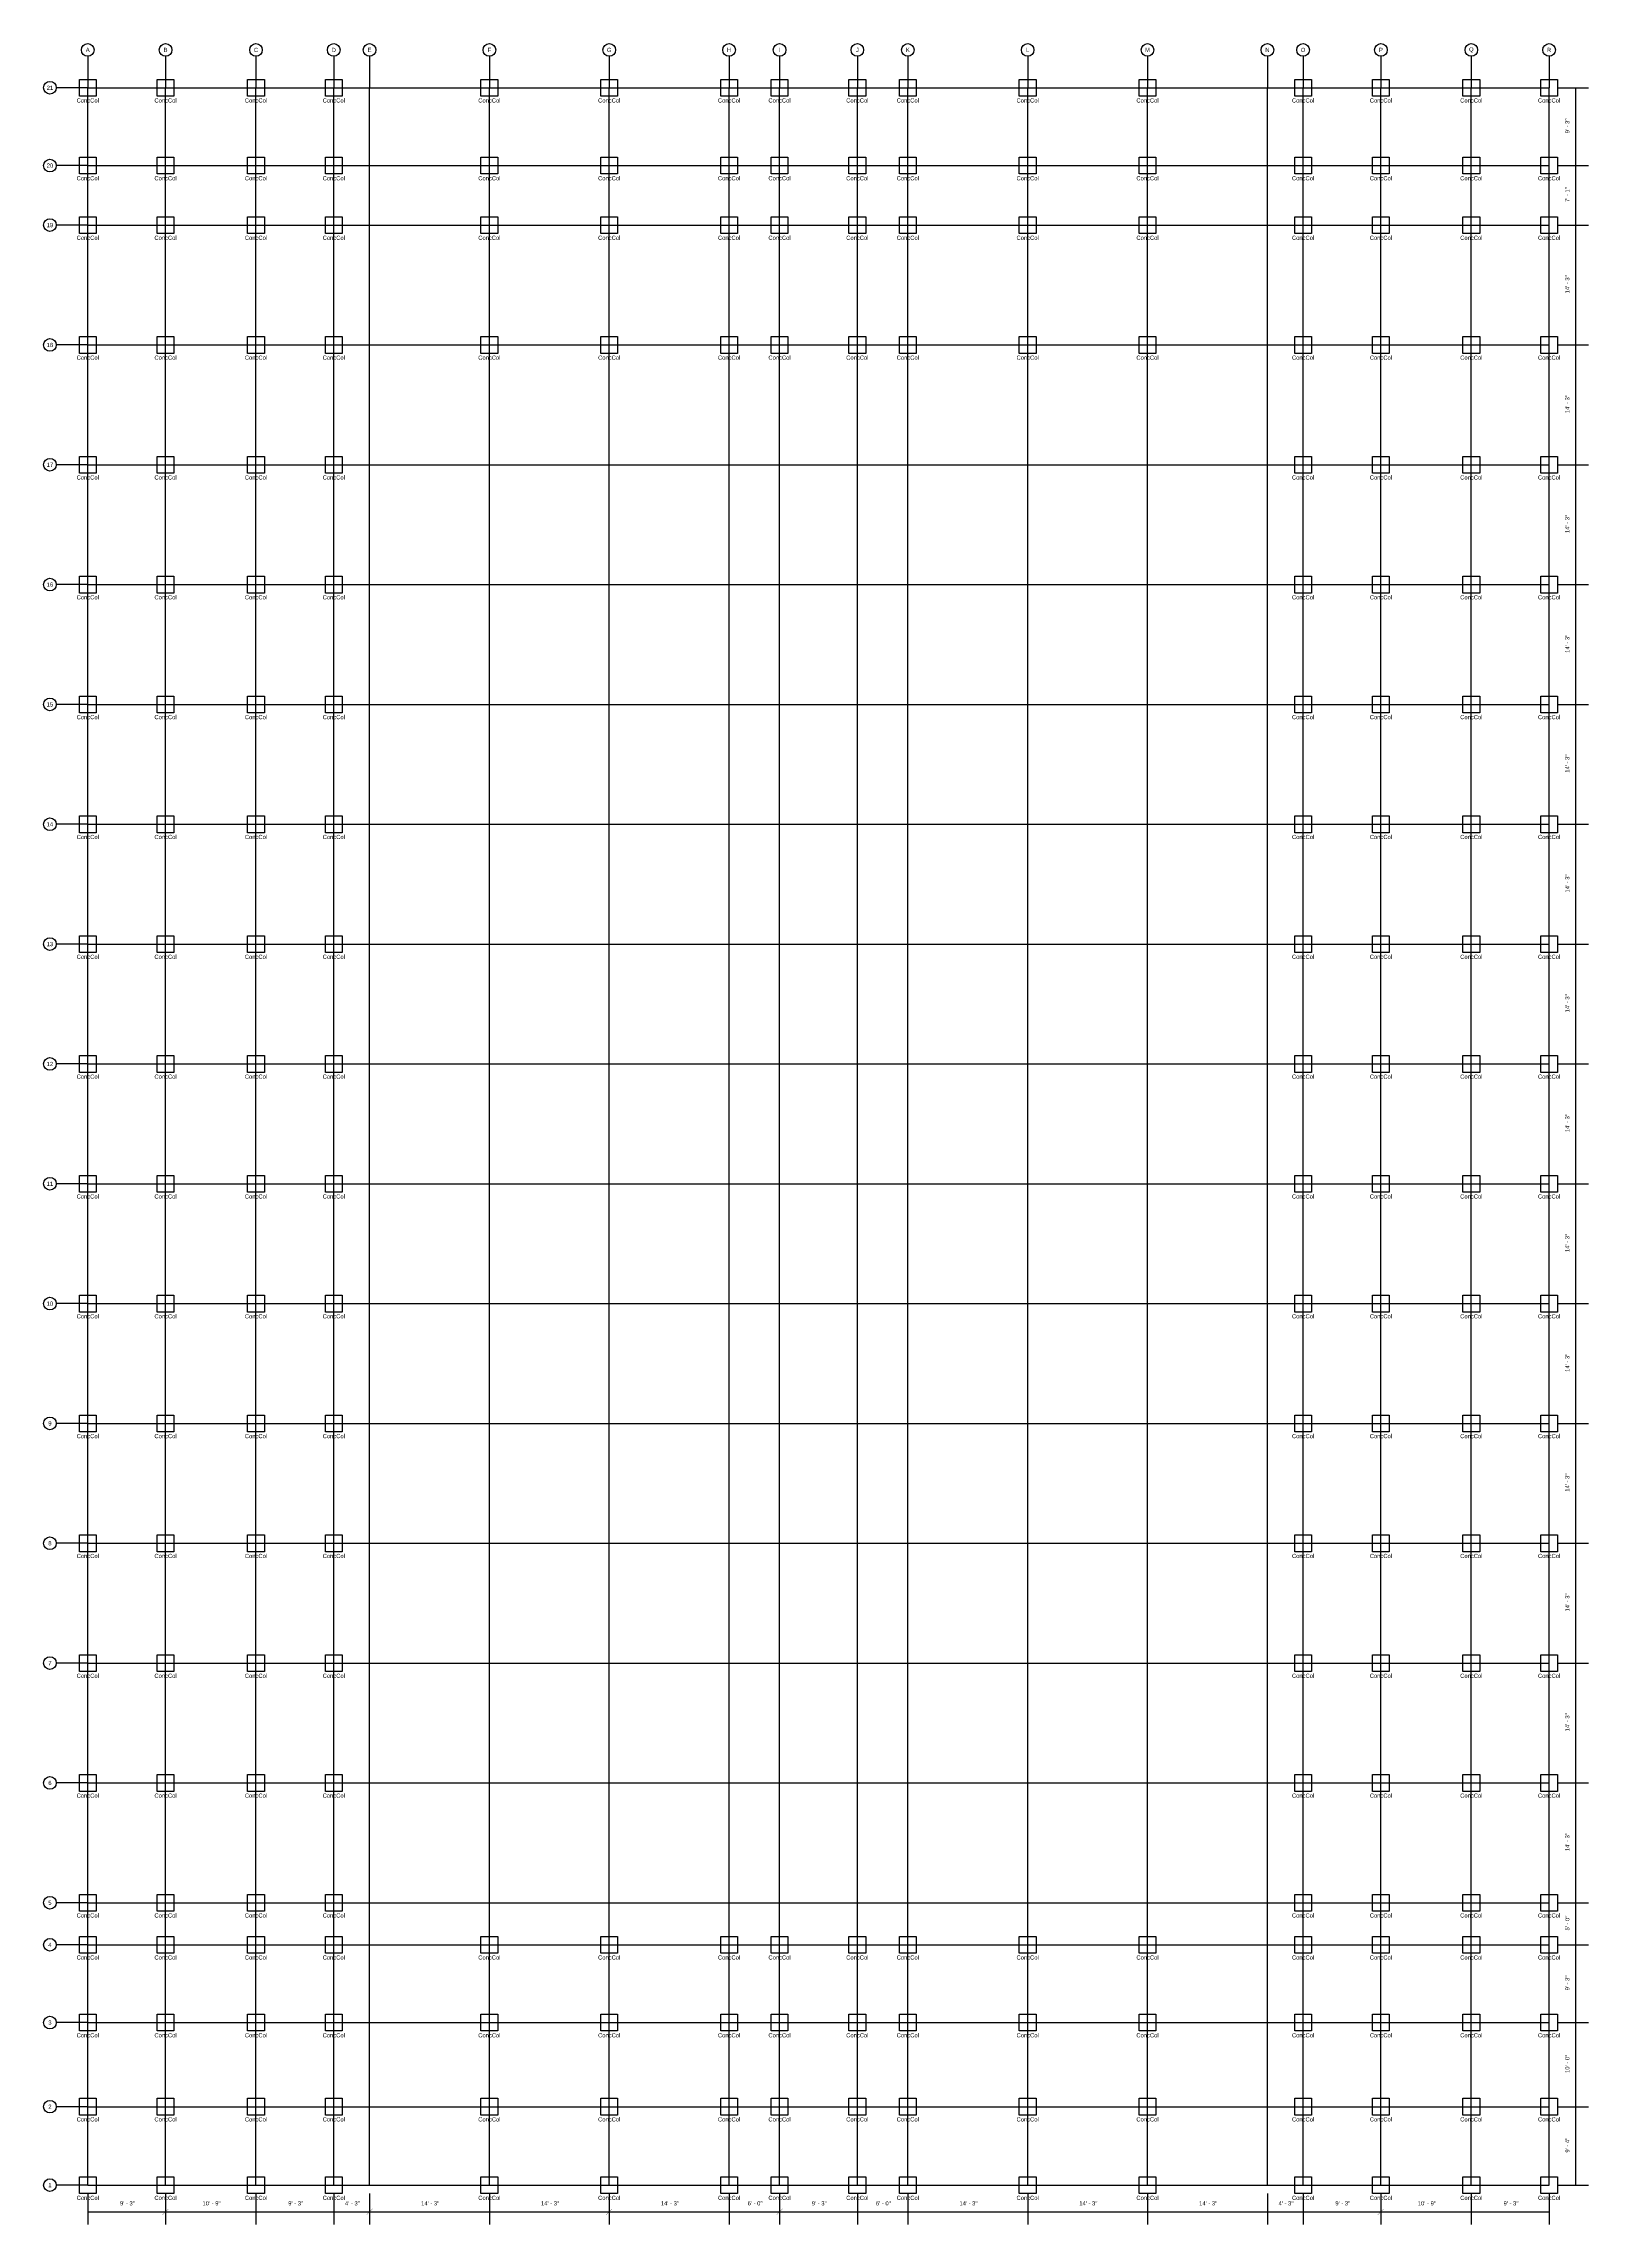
# Model space of a CAD drawing. Extents: x -63 to 2141, y 56 to 3168.
import ezdxf
from ezdxf.enums import TextEntityAlignment as Align

# ---------------------------------------------------------------- set-up
doc = ezdxf.new("R2010")
doc.units = 0
doc.header["$MEASUREMENT"] = 0
doc.linetypes.add('Center', pattern=[2, 1.25, -0.25, 0.25, -0.25])
doc.layers.get('0').update_dxf_attribs({"linetype": 'CONTINUOUS'})
for name, color, linetype in [('COLS', 5, 'CONTINUOUS'), ('DIMENSIONS', 4, 'CONTINUOUS'), ('GRID', 1, 'CONTINUOUS'), ('TEXT', 5, 'CONTINUOUS')]:
    doc.layers.add(name, color=color, linetype=linetype)
doc.dimstyles.get("Standard").update_dxf_attribs({"dimtxt": 0.18, "dimasz": 0.18, "dimexe": 0.18, "dimexo": 0.0625, "dimgap": 0.09, "dimtad": 0, "dimtih": 1, "dimtoh": 1, "dimdec": 4, "dimzin": 0, "dimtxsty": 'STANDARD', "dimcen": 0.09, "dimazin": 3, "dimtfac": 1, "dimtdec": 4, "dimtofl": 0, "dimtmove": 0, "dimatfit": 3, "dimtolj": 1, "dimtzin": 0})

# ---------------------------------------------------------------- blocks, each defined once
blk = doc.blocks.new('*D148')
at = {"color": 1, "linetype": 'BYBLOCK'}
for points in [[(4.8, 78.7), (3.7, 77.7), (-3.7, 70.2), (-4.8, 69.2)], [(115.8, 78.7), (114.7, 77.7), (107.3, 70.2), (106.2, 69.2)]]:
    blk.add_solid(points, dxfattribs=at)
at = {"layer": 'DIMENSIONS', "color": 9, "linetype": 'BYBLOCK'}
for p, q in [((0, 100), (0, 56)), ((111, 100), (111, 56))]:
    blk.add_line(p, q, dxfattribs=at)
at = {"layer": 'DIMENSIONS', "color": 0, "linetype": 'BYBLOCK'}
blk.add_line((0, 74), (111, 74), dxfattribs=at)
at = {"layer": 'DIMENSIONS', "color": 0, "linetype": 'BYBLOCK', "insert": (55.5, 86), "char_height": 6, "attachment_point": 5}
blk.add_mtext("\\A1; 9' - 3''", dxfattribs=at)
blk = doc.blocks.new('*D149')
at = {"color": 1, "linetype": 'BYBLOCK'}
for points in [[(115.8, 78.7), (114.7, 77.7), (107.3, 70.2), (106.2, 69.2)], [(244.8, 78.7), (243.7, 77.7), (236.3, 70.2), (235.2, 69.2)]]:
    blk.add_solid(points, dxfattribs=at)
at = {"layer": 'DIMENSIONS', "color": 9, "linetype": 'BYBLOCK'}
for p, q in [((111, 100), (111, 56)), ((240, 100), (240, 56))]:
    blk.add_line(p, q, dxfattribs=at)
at = {"layer": 'DIMENSIONS', "color": 0, "linetype": 'BYBLOCK'}
blk.add_line((111, 74), (240, 74), dxfattribs=at)
at = {"layer": 'DIMENSIONS', "color": 0, "linetype": 'BYBLOCK', "insert": (175.5, 86), "char_height": 6, "attachment_point": 5}
blk.add_mtext("\\A1; 10' - 9''", dxfattribs=at)
blk = doc.blocks.new('*D150')
at = {"color": 1, "linetype": 'BYBLOCK'}
for points in [[(244.8, 78.7), (243.7, 77.7), (236.3, 70.2), (235.2, 69.2)], [(355.8, 78.7), (354.7, 77.7), (347.3, 70.2), (346.2, 69.2)]]:
    blk.add_solid(points, dxfattribs=at)
at = {"layer": 'DIMENSIONS', "color": 9, "linetype": 'BYBLOCK'}
for p, q in [((240, 100), (240, 56)), ((351, 100), (351, 56))]:
    blk.add_line(p, q, dxfattribs=at)
at = {"layer": 'DIMENSIONS', "color": 0, "linetype": 'BYBLOCK'}
blk.add_line((240, 74), (351, 74), dxfattribs=at)
at = {"layer": 'DIMENSIONS', "color": 0, "linetype": 'BYBLOCK', "insert": (295.5, 86), "char_height": 6, "attachment_point": 5}
blk.add_mtext("\\A1; 9' - 3''", dxfattribs=at)
blk = doc.blocks.new('*D151')
at = {"color": 1, "linetype": 'BYBLOCK'}
for points in [[(355.8, 78.7), (354.7, 77.7), (347.3, 70.2), (346.2, 69.2)], [(406.8, 78.7), (405.7, 77.7), (398.3, 70.2), (397.2, 69.2)]]:
    blk.add_solid(points, dxfattribs=at)
at = {"layer": 'DIMENSIONS', "color": 9, "linetype": 'BYBLOCK'}
for p, q in [((351, 100), (351, 56)), ((402, 100), (402, 56))]:
    blk.add_line(p, q, dxfattribs=at)
at = {"layer": 'DIMENSIONS', "color": 0, "linetype": 'BYBLOCK'}
blk.add_line((351, 74), (402, 74), dxfattribs=at)
at = {"layer": 'DIMENSIONS', "color": 0, "linetype": 'BYBLOCK', "insert": (376.5, 86), "char_height": 6, "attachment_point": 5}
blk.add_mtext("\\A1; 4' - 3''", dxfattribs=at)
blk = doc.blocks.new('*D152')
at = {"color": 1, "linetype": 'BYBLOCK'}
for points in [[(406.8, 78.7), (405.7, 77.7), (398.3, 70.2), (397.2, 69.2)], [(577.8, 78.7), (576.7, 77.7), (569.3, 70.2), (568.2, 69.2)]]:
    blk.add_solid(points, dxfattribs=at)
at = {"layer": 'DIMENSIONS', "color": 9, "linetype": 'BYBLOCK'}
for p, q in [((402, 100), (402, 56)), ((573, 100), (573, 56))]:
    blk.add_line(p, q, dxfattribs=at)
at = {"layer": 'DIMENSIONS', "color": 0, "linetype": 'BYBLOCK'}
blk.add_line((402, 74), (573, 74), dxfattribs=at)
at = {"layer": 'DIMENSIONS', "color": 0, "linetype": 'BYBLOCK', "insert": (487.5, 86), "char_height": 6, "attachment_point": 5}
blk.add_mtext("\\A1; 14' - 3''", dxfattribs=at)
blk = doc.blocks.new('*D153')
at = {"color": 1, "linetype": 'BYBLOCK'}
for points in [[(577.8, 78.7), (576.7, 77.7), (569.3, 70.2), (568.2, 69.2)], [(748.8, 78.7), (747.7, 77.7), (740.3, 70.2), (739.2, 69.2)]]:
    blk.add_solid(points, dxfattribs=at)
at = {"layer": 'DIMENSIONS', "color": 9, "linetype": 'BYBLOCK'}
for p, q in [((573, 100), (573, 56)), ((744, 100), (744, 56))]:
    blk.add_line(p, q, dxfattribs=at)
at = {"layer": 'DIMENSIONS', "color": 0, "linetype": 'BYBLOCK'}
blk.add_line((573, 74), (744, 74), dxfattribs=at)
at = {"layer": 'DIMENSIONS', "color": 0, "linetype": 'BYBLOCK', "insert": (658.5, 86), "char_height": 6, "attachment_point": 5}
blk.add_mtext("\\A1; 14' - 3''", dxfattribs=at)
blk = doc.blocks.new('*D154')
at = {"color": 1, "linetype": 'BYBLOCK'}
for points in [[(748.8, 78.7), (747.7, 77.7), (740.3, 70.2), (739.2, 69.2)], [(919.8, 78.7), (918.7, 77.7), (911.3, 70.2), (910.2, 69.2)]]:
    blk.add_solid(points, dxfattribs=at)
at = {"layer": 'DIMENSIONS', "color": 9, "linetype": 'BYBLOCK'}
for p, q in [((744, 100), (744, 56)), ((915, 100), (915, 56))]:
    blk.add_line(p, q, dxfattribs=at)
at = {"layer": 'DIMENSIONS', "color": 0, "linetype": 'BYBLOCK'}
blk.add_line((744, 74), (915, 74), dxfattribs=at)
at = {"layer": 'DIMENSIONS', "color": 0, "linetype": 'BYBLOCK', "insert": (829.5, 86), "char_height": 6, "attachment_point": 5}
blk.add_mtext("\\A1; 14' - 3''", dxfattribs=at)
blk = doc.blocks.new('*D155')
at = {"color": 1, "linetype": 'BYBLOCK'}
for points in [[(919.8, 78.7), (918.7, 77.7), (911.3, 70.2), (910.2, 69.2)], [(991.8, 78.7), (990.7, 77.7), (983.3, 70.2), (982.2, 69.2)]]:
    blk.add_solid(points, dxfattribs=at)
at = {"layer": 'DIMENSIONS', "color": 9, "linetype": 'BYBLOCK'}
for p, q in [((915, 100), (915, 56)), ((987, 100), (987, 56))]:
    blk.add_line(p, q, dxfattribs=at)
at = {"layer": 'DIMENSIONS', "color": 0, "linetype": 'BYBLOCK'}
blk.add_line((915, 74), (987, 74), dxfattribs=at)
at = {"layer": 'DIMENSIONS', "color": 0, "linetype": 'BYBLOCK', "insert": (951, 86), "char_height": 6, "attachment_point": 5}
blk.add_mtext("\\A1; 6' - 0''", dxfattribs=at)
blk = doc.blocks.new('*D156')
at = {"color": 1, "linetype": 'BYBLOCK'}
for points in [[(991.8, 78.7), (990.7, 77.7), (983.3, 70.2), (982.2, 69.2)], [(1102.8, 78.7), (1101.7, 77.7), (1094.3, 70.2), (1093.2, 69.2)]]:
    blk.add_solid(points, dxfattribs=at)
at = {"layer": 'DIMENSIONS', "color": 9, "linetype": 'BYBLOCK'}
for p, q in [((987, 100), (987, 56)), ((1098, 100), (1098, 56))]:
    blk.add_line(p, q, dxfattribs=at)
at = {"layer": 'DIMENSIONS', "color": 0, "linetype": 'BYBLOCK'}
blk.add_line((987, 74), (1098, 74), dxfattribs=at)
at = {"layer": 'DIMENSIONS', "color": 0, "linetype": 'BYBLOCK', "insert": (1042.5, 86), "char_height": 6, "attachment_point": 5}
blk.add_mtext("\\A1; 9' - 3''", dxfattribs=at)
blk = doc.blocks.new('*D157')
at = {"color": 1, "linetype": 'BYBLOCK'}
for points in [[(1102.8, 78.7), (1101.7, 77.7), (1094.3, 70.2), (1093.2, 69.2)], [(1174.8, 78.7), (1173.7, 77.7), (1166.3, 70.2), (1165.2, 69.2)]]:
    blk.add_solid(points, dxfattribs=at)
at = {"layer": 'DIMENSIONS', "color": 9, "linetype": 'BYBLOCK'}
for p, q in [((1098, 100), (1098, 56)), ((1170, 100), (1170, 56))]:
    blk.add_line(p, q, dxfattribs=at)
at = {"layer": 'DIMENSIONS', "color": 0, "linetype": 'BYBLOCK'}
blk.add_line((1098, 74), (1170, 74), dxfattribs=at)
at = {"layer": 'DIMENSIONS', "color": 0, "linetype": 'BYBLOCK', "insert": (1134, 86), "char_height": 6, "attachment_point": 5}
blk.add_mtext("\\A1; 6' - 0''", dxfattribs=at)
blk = doc.blocks.new('*D158')
at = {"color": 1, "linetype": 'BYBLOCK'}
for points in [[(1174.8, 78.7), (1173.7, 77.7), (1166.3, 70.2), (1165.2, 69.2)], [(1345.8, 78.7), (1344.7, 77.7), (1337.3, 70.2), (1336.2, 69.2)]]:
    blk.add_solid(points, dxfattribs=at)
at = {"layer": 'DIMENSIONS', "color": 9, "linetype": 'BYBLOCK'}
for p, q in [((1170, 100), (1170, 56)), ((1341, 100), (1341, 56))]:
    blk.add_line(p, q, dxfattribs=at)
at = {"layer": 'DIMENSIONS', "color": 0, "linetype": 'BYBLOCK'}
blk.add_line((1170, 74), (1341, 74), dxfattribs=at)
at = {"layer": 'DIMENSIONS', "color": 0, "linetype": 'BYBLOCK', "insert": (1255.5, 86), "char_height": 6, "attachment_point": 5}
blk.add_mtext("\\A1; 14' - 3''", dxfattribs=at)
blk = doc.blocks.new('*D159')
at = {"color": 1, "linetype": 'BYBLOCK'}
for points in [[(1345.8, 78.7), (1344.7, 77.7), (1337.3, 70.2), (1336.2, 69.2)], [(1516.8, 78.7), (1515.7, 77.7), (1508.3, 70.2), (1507.2, 69.2)]]:
    blk.add_solid(points, dxfattribs=at)
at = {"layer": 'DIMENSIONS', "color": 9, "linetype": 'BYBLOCK'}
for p, q in [((1341, 100), (1341, 56)), ((1512, 100), (1512, 56))]:
    blk.add_line(p, q, dxfattribs=at)
at = {"layer": 'DIMENSIONS', "color": 0, "linetype": 'BYBLOCK'}
blk.add_line((1341, 74), (1512, 74), dxfattribs=at)
at = {"layer": 'DIMENSIONS', "color": 0, "linetype": 'BYBLOCK', "insert": (1426.5, 86), "char_height": 6, "attachment_point": 5}
blk.add_mtext("\\A1; 14' - 3''", dxfattribs=at)
blk = doc.blocks.new('*D160')
at = {"color": 1, "linetype": 'BYBLOCK'}
for points in [[(1516.8, 78.7), (1515.7, 77.7), (1508.3, 70.2), (1507.2, 69.2)], [(1687.8, 78.7), (1686.7, 77.7), (1679.3, 70.2), (1678.2, 69.2)]]:
    blk.add_solid(points, dxfattribs=at)
at = {"layer": 'DIMENSIONS', "color": 9, "linetype": 'BYBLOCK'}
for p, q in [((1512, 100), (1512, 56)), ((1683, 100), (1683, 56))]:
    blk.add_line(p, q, dxfattribs=at)
at = {"layer": 'DIMENSIONS', "color": 0, "linetype": 'BYBLOCK'}
blk.add_line((1512, 74), (1683, 74), dxfattribs=at)
at = {"layer": 'DIMENSIONS', "color": 0, "linetype": 'BYBLOCK', "insert": (1597.5, 86), "char_height": 6, "attachment_point": 5}
blk.add_mtext("\\A1; 14' - 3''", dxfattribs=at)
blk = doc.blocks.new('*D161')
at = {"color": 1, "linetype": 'BYBLOCK'}
for points in [[(1687.8, 78.7), (1686.7, 77.7), (1679.3, 70.2), (1678.2, 69.2)], [(1738.8, 78.7), (1737.7, 77.7), (1730.3, 70.2), (1729.2, 69.2)]]:
    blk.add_solid(points, dxfattribs=at)
at = {"layer": 'DIMENSIONS', "color": 9, "linetype": 'BYBLOCK'}
for p, q in [((1683, 100), (1683, 56)), ((1734, 100), (1734, 56))]:
    blk.add_line(p, q, dxfattribs=at)
at = {"layer": 'DIMENSIONS', "color": 0, "linetype": 'BYBLOCK'}
blk.add_line((1683, 74), (1734, 74), dxfattribs=at)
at = {"layer": 'DIMENSIONS', "color": 0, "linetype": 'BYBLOCK', "insert": (1708.5, 86), "char_height": 6, "attachment_point": 5}
blk.add_mtext("\\A1; 4' - 3''", dxfattribs=at)
blk = doc.blocks.new('*D162')
at = {"color": 1, "linetype": 'BYBLOCK'}
for points in [[(1738.8, 78.7), (1737.7, 77.7), (1730.3, 70.2), (1729.2, 69.2)], [(1849.8, 78.7), (1848.7, 77.7), (1841.3, 70.2), (1840.2, 69.2)]]:
    blk.add_solid(points, dxfattribs=at)
at = {"layer": 'DIMENSIONS', "color": 9, "linetype": 'BYBLOCK'}
for p, q in [((1734, 100), (1734, 56)), ((1845, 100), (1845, 56))]:
    blk.add_line(p, q, dxfattribs=at)
at = {"layer": 'DIMENSIONS', "color": 0, "linetype": 'BYBLOCK'}
blk.add_line((1734, 74), (1845, 74), dxfattribs=at)
at = {"layer": 'DIMENSIONS', "color": 0, "linetype": 'BYBLOCK', "insert": (1789.5, 86), "char_height": 6, "attachment_point": 5}
blk.add_mtext("\\A1; 9' - 3''", dxfattribs=at)
blk = doc.blocks.new('*D163')
at = {"color": 1, "linetype": 'BYBLOCK'}
for points in [[(1849.8, 78.7), (1848.7, 77.7), (1841.3, 70.2), (1840.2, 69.2)], [(1978.8, 78.7), (1977.7, 77.7), (1970.3, 70.2), (1969.2, 69.2)]]:
    blk.add_solid(points, dxfattribs=at)
at = {"layer": 'DIMENSIONS', "color": 9, "linetype": 'BYBLOCK'}
for p, q in [((1845, 100), (1845, 56)), ((1974, 100), (1974, 56))]:
    blk.add_line(p, q, dxfattribs=at)
at = {"layer": 'DIMENSIONS', "color": 0, "linetype": 'BYBLOCK'}
blk.add_line((1845, 74), (1974, 74), dxfattribs=at)
at = {"layer": 'DIMENSIONS', "color": 0, "linetype": 'BYBLOCK', "insert": (1909.5, 86), "char_height": 6, "attachment_point": 5}
blk.add_mtext("\\A1; 10' - 9''", dxfattribs=at)
blk = doc.blocks.new('*D164')
at = {"color": 1, "linetype": 'BYBLOCK'}
for points in [[(1978.8, 78.7), (1977.7, 77.7), (1970.3, 70.2), (1969.2, 69.2)], [(2089.8, 78.7), (2088.7, 77.7), (2081.3, 70.2), (2080.2, 69.2)]]:
    blk.add_solid(points, dxfattribs=at)
at = {"layer": 'DIMENSIONS', "color": 9, "linetype": 'BYBLOCK'}
for p, q in [((1974, 100), (1974, 56)), ((2085, 100), (2085, 56))]:
    blk.add_line(p, q, dxfattribs=at)
at = {"layer": 'DIMENSIONS', "color": 0, "linetype": 'BYBLOCK'}
blk.add_line((1974, 74), (2085, 74), dxfattribs=at)
at = {"layer": 'DIMENSIONS', "color": 0, "linetype": 'BYBLOCK', "insert": (2029.5, 86), "char_height": 6, "attachment_point": 5}
blk.add_mtext("\\A1; 9' - 3''", dxfattribs=at)
blk = doc.blocks.new('*D165')
at = {"color": 1, "linetype": 'BYBLOCK'}
for points in [[(2126.7, 220.2), (2127.8, 219.1), (2118.2, 228.7), (2119.3, 227.6)], [(2126.7, 108.2), (2127.8, 107.2), (2118.2, 116.7), (2119.3, 115.7)]]:
    blk.add_solid(points, dxfattribs=at)
at = {"layer": 'DIMENSIONS', "color": 9, "linetype": 'BYBLOCK'}
for p, q in [((2097, 223.9), (2141, 223.9)), ((2097, 112), (2141, 112))]:
    blk.add_line(p, q, dxfattribs=at)
at = {"layer": 'DIMENSIONS', "color": 0, "linetype": 'BYBLOCK'}
blk.add_line((2123, 112), (2123, 223.9), dxfattribs=at)
at = {"layer": 'DIMENSIONS', "color": 0, "linetype": 'BYBLOCK', "insert": (2111, 167.9), "char_height": 6, "attachment_point": 5, "rotation": 90}
blk.add_mtext("\\A1; 9' - 4''", dxfattribs=at)
blk = doc.blocks.new('*D166')
at = {"color": 1, "linetype": 'BYBLOCK'}
for points in [[(2126.7, 340.2), (2127.8, 339.1), (2118.2, 348.7), (2119.3, 347.6)], [(2126.7, 220.2), (2127.8, 219.1), (2118.2, 228.7), (2119.3, 227.6)]]:
    blk.add_solid(points, dxfattribs=at)
at = {"layer": 'DIMENSIONS', "color": 9, "linetype": 'BYBLOCK'}
for p, q in [((2097, 343.9), (2141, 343.9)), ((2097, 223.9), (2141, 223.9))]:
    blk.add_line(p, q, dxfattribs=at)
at = {"layer": 'DIMENSIONS', "color": 0, "linetype": 'BYBLOCK'}
blk.add_line((2123, 223.9), (2123, 343.9), dxfattribs=at)
at = {"layer": 'DIMENSIONS', "color": 0, "linetype": 'BYBLOCK', "insert": (2111, 283.9), "char_height": 6, "attachment_point": 5, "rotation": 90}
blk.add_mtext("\\A1; 10' - 0''", dxfattribs=at)
blk = doc.blocks.new('*D167')
at = {"color": 1, "linetype": 'BYBLOCK'}
for points in [[(2126.7, 451.2), (2127.8, 450.1), (2118.2, 459.7), (2119.3, 458.6)], [(2126.7, 340.2), (2127.8, 339.1), (2118.2, 348.7), (2119.3, 347.6)]]:
    blk.add_solid(points, dxfattribs=at)
at = {"layer": 'DIMENSIONS', "color": 9, "linetype": 'BYBLOCK'}
for p, q in [((2097, 454.9), (2141, 454.9)), ((2097, 343.9), (2141, 343.9))]:
    blk.add_line(p, q, dxfattribs=at)
at = {"layer": 'DIMENSIONS', "color": 0, "linetype": 'BYBLOCK'}
blk.add_line((2123, 343.9), (2123, 454.9), dxfattribs=at)
at = {"layer": 'DIMENSIONS', "color": 0, "linetype": 'BYBLOCK', "insert": (2111, 399.4), "char_height": 6, "attachment_point": 5, "rotation": 90}
blk.add_mtext("\\A1; 9' - 3''", dxfattribs=at)
blk = doc.blocks.new('*D168')
at = {"color": 1, "linetype": 'BYBLOCK'}
for points in [[(2126.7, 511.2), (2127.8, 510.1), (2118.2, 519.7), (2119.3, 518.6)], [(2126.7, 451.2), (2127.8, 450.1), (2118.2, 459.7), (2119.3, 458.6)]]:
    blk.add_solid(points, dxfattribs=at)
at = {"layer": 'DIMENSIONS', "color": 9, "linetype": 'BYBLOCK'}
for p, q in [((2097, 514.9), (2141, 514.9)), ((2097, 454.9), (2141, 454.9))]:
    blk.add_line(p, q, dxfattribs=at)
at = {"layer": 'DIMENSIONS', "color": 0, "linetype": 'BYBLOCK'}
blk.add_line((2123, 454.9), (2123, 514.9), dxfattribs=at)
at = {"layer": 'DIMENSIONS', "color": 0, "linetype": 'BYBLOCK', "insert": (2111, 484.9), "char_height": 6, "attachment_point": 5, "rotation": 90}
blk.add_mtext("\\A1; 5' - 0''", dxfattribs=at)
blk = doc.blocks.new('*D169')
at = {"color": 1, "linetype": 'BYBLOCK'}
for points in [[(2126.7, 682.2), (2127.8, 681.1), (2118.2, 690.7), (2119.3, 689.6)], [(2126.7, 511.2), (2127.8, 510.1), (2118.2, 519.7), (2119.3, 518.6)]]:
    blk.add_solid(points, dxfattribs=at)
at = {"layer": 'DIMENSIONS', "color": 9, "linetype": 'BYBLOCK'}
for p, q in [((2097, 685.9), (2141, 685.9)), ((2097, 514.9), (2141, 514.9))]:
    blk.add_line(p, q, dxfattribs=at)
at = {"layer": 'DIMENSIONS', "color": 0, "linetype": 'BYBLOCK'}
blk.add_line((2123, 514.9), (2123, 685.9), dxfattribs=at)
at = {"layer": 'DIMENSIONS', "color": 0, "linetype": 'BYBLOCK', "insert": (2111, 600.4), "char_height": 6, "attachment_point": 5, "rotation": 90}
blk.add_mtext("\\A1; 14' - 3''", dxfattribs=at)
blk = doc.blocks.new('*D170')
at = {"color": 1, "linetype": 'BYBLOCK'}
for points in [[(2126.7, 853.2), (2127.8, 852.1), (2118.2, 861.7), (2119.3, 860.6)], [(2126.7, 682.2), (2127.8, 681.1), (2118.2, 690.7), (2119.3, 689.6)]]:
    blk.add_solid(points, dxfattribs=at)
at = {"layer": 'DIMENSIONS', "color": 9, "linetype": 'BYBLOCK'}
for p, q in [((2097, 856.9), (2141, 856.9)), ((2097, 685.9), (2141, 685.9))]:
    blk.add_line(p, q, dxfattribs=at)
at = {"layer": 'DIMENSIONS', "color": 0, "linetype": 'BYBLOCK'}
blk.add_line((2123, 685.9), (2123, 856.9), dxfattribs=at)
at = {"layer": 'DIMENSIONS', "color": 0, "linetype": 'BYBLOCK', "insert": (2111, 771.4), "char_height": 6, "attachment_point": 5, "rotation": 90}
blk.add_mtext("\\A1; 14' - 3''", dxfattribs=at)
blk = doc.blocks.new('*D171')
at = {"color": 1, "linetype": 'BYBLOCK'}
for points in [[(2126.7, 1024.2), (2127.8, 1023.1), (2118.2, 1032.7), (2119.3, 1031.6)], [(2126.7, 853.2), (2127.8, 852.1), (2118.2, 861.7), (2119.3, 860.6)]]:
    blk.add_solid(points, dxfattribs=at)
at = {"layer": 'DIMENSIONS', "color": 9, "linetype": 'BYBLOCK'}
for p, q in [((2097, 1027.9), (2141, 1027.9)), ((2097, 856.9), (2141, 856.9))]:
    blk.add_line(p, q, dxfattribs=at)
at = {"layer": 'DIMENSIONS', "color": 0, "linetype": 'BYBLOCK'}
blk.add_line((2123, 856.9), (2123, 1027.9), dxfattribs=at)
at = {"layer": 'DIMENSIONS', "color": 0, "linetype": 'BYBLOCK', "insert": (2111, 942.4), "char_height": 6, "attachment_point": 5, "rotation": 90}
blk.add_mtext("\\A1; 14' - 3''", dxfattribs=at)
blk = doc.blocks.new('*D172')
at = {"color": 1, "linetype": 'BYBLOCK'}
for points in [[(2126.7, 1195.2), (2127.8, 1194.1), (2118.2, 1203.7), (2119.3, 1202.6)], [(2126.7, 1024.2), (2127.8, 1023.1), (2118.2, 1032.7), (2119.3, 1031.6)]]:
    blk.add_solid(points, dxfattribs=at)
at = {"layer": 'DIMENSIONS', "color": 9, "linetype": 'BYBLOCK'}
for p, q in [((2097, 1198.9), (2141, 1198.9)), ((2097, 1027.9), (2141, 1027.9))]:
    blk.add_line(p, q, dxfattribs=at)
at = {"layer": 'DIMENSIONS', "color": 0, "linetype": 'BYBLOCK'}
blk.add_line((2123, 1027.9), (2123, 1198.9), dxfattribs=at)
at = {"layer": 'DIMENSIONS', "color": 0, "linetype": 'BYBLOCK', "insert": (2111, 1113.4), "char_height": 6, "attachment_point": 5, "rotation": 90}
blk.add_mtext("\\A1; 14' - 3''", dxfattribs=at)
blk = doc.blocks.new('*D173')
at = {"color": 1, "linetype": 'BYBLOCK'}
for points in [[(2126.7, 1366.2), (2127.8, 1365.1), (2118.2, 1374.7), (2119.3, 1373.6)], [(2126.7, 1195.2), (2127.8, 1194.1), (2118.2, 1203.7), (2119.3, 1202.6)]]:
    blk.add_solid(points, dxfattribs=at)
at = {"layer": 'DIMENSIONS', "color": 9, "linetype": 'BYBLOCK'}
for p, q in [((2097, 1369.9), (2141, 1369.9)), ((2097, 1198.9), (2141, 1198.9))]:
    blk.add_line(p, q, dxfattribs=at)
at = {"layer": 'DIMENSIONS', "color": 0, "linetype": 'BYBLOCK'}
blk.add_line((2123, 1198.9), (2123, 1369.9), dxfattribs=at)
at = {"layer": 'DIMENSIONS', "color": 0, "linetype": 'BYBLOCK', "insert": (2111, 1284.4), "char_height": 6, "attachment_point": 5, "rotation": 90}
blk.add_mtext("\\A1; 14' - 3''", dxfattribs=at)
blk = doc.blocks.new('*D174')
at = {"color": 1, "linetype": 'BYBLOCK'}
for points in [[(2126.7, 1537.2), (2127.8, 1536.1), (2118.2, 1545.7), (2119.3, 1544.6)], [(2126.7, 1366.2), (2127.8, 1365.1), (2118.2, 1374.7), (2119.3, 1373.6)]]:
    blk.add_solid(points, dxfattribs=at)
at = {"layer": 'DIMENSIONS', "color": 9, "linetype": 'BYBLOCK'}
for p, q in [((2097, 1540.9), (2141, 1540.9)), ((2097, 1369.9), (2141, 1369.9))]:
    blk.add_line(p, q, dxfattribs=at)
at = {"layer": 'DIMENSIONS', "color": 0, "linetype": 'BYBLOCK'}
blk.add_line((2123, 1369.9), (2123, 1540.9), dxfattribs=at)
at = {"layer": 'DIMENSIONS', "color": 0, "linetype": 'BYBLOCK', "insert": (2111, 1455.4), "char_height": 6, "attachment_point": 5, "rotation": 90}
blk.add_mtext("\\A1; 14' - 3''", dxfattribs=at)
blk = doc.blocks.new('*D175')
at = {"color": 1, "linetype": 'BYBLOCK'}
for points in [[(2126.7, 1708.2), (2127.8, 1707.1), (2118.2, 1716.7), (2119.3, 1715.6)], [(2126.7, 1537.2), (2127.8, 1536.1), (2118.2, 1545.7), (2119.3, 1544.6)]]:
    blk.add_solid(points, dxfattribs=at)
at = {"layer": 'DIMENSIONS', "color": 9, "linetype": 'BYBLOCK'}
for p, q in [((2097, 1711.9), (2141, 1711.9)), ((2097, 1540.9), (2141, 1540.9))]:
    blk.add_line(p, q, dxfattribs=at)
at = {"layer": 'DIMENSIONS', "color": 0, "linetype": 'BYBLOCK'}
blk.add_line((2123, 1540.9), (2123, 1711.9), dxfattribs=at)
at = {"layer": 'DIMENSIONS', "color": 0, "linetype": 'BYBLOCK', "insert": (2111, 1626.4), "char_height": 6, "attachment_point": 5, "rotation": 90}
blk.add_mtext("\\A1; 14' - 3''", dxfattribs=at)
blk = doc.blocks.new('*D176')
at = {"color": 1, "linetype": 'BYBLOCK'}
for points in [[(2126.7, 1879.2), (2127.8, 1878.1), (2118.2, 1887.7), (2119.3, 1886.6)], [(2126.7, 1708.2), (2127.8, 1707.1), (2118.2, 1716.7), (2119.3, 1715.6)]]:
    blk.add_solid(points, dxfattribs=at)
at = {"layer": 'DIMENSIONS', "color": 9, "linetype": 'BYBLOCK'}
for p, q in [((2097, 1882.9), (2141, 1882.9)), ((2097, 1711.9), (2141, 1711.9))]:
    blk.add_line(p, q, dxfattribs=at)
at = {"layer": 'DIMENSIONS', "color": 0, "linetype": 'BYBLOCK'}
blk.add_line((2123, 1711.9), (2123, 1882.9), dxfattribs=at)
at = {"layer": 'DIMENSIONS', "color": 0, "linetype": 'BYBLOCK', "insert": (2111, 1797.4), "char_height": 6, "attachment_point": 5, "rotation": 90}
blk.add_mtext("\\A1; 14' - 3''", dxfattribs=at)
blk = doc.blocks.new('*D177')
at = {"color": 1, "linetype": 'BYBLOCK'}
for points in [[(2126.7, 2050.2), (2127.8, 2049.1), (2118.2, 2058.7), (2119.3, 2057.6)], [(2126.7, 1879.2), (2127.8, 1878.1), (2118.2, 1887.7), (2119.3, 1886.6)]]:
    blk.add_solid(points, dxfattribs=at)
at = {"layer": 'DIMENSIONS', "color": 9, "linetype": 'BYBLOCK'}
for p, q in [((2097, 2053.9), (2141, 2053.9)), ((2097, 1882.9), (2141, 1882.9))]:
    blk.add_line(p, q, dxfattribs=at)
at = {"layer": 'DIMENSIONS', "color": 0, "linetype": 'BYBLOCK'}
blk.add_line((2123, 1882.9), (2123, 2053.9), dxfattribs=at)
at = {"layer": 'DIMENSIONS', "color": 0, "linetype": 'BYBLOCK', "insert": (2111, 1968.4), "char_height": 6, "attachment_point": 5, "rotation": 90}
blk.add_mtext("\\A1; 14' - 3''", dxfattribs=at)
blk = doc.blocks.new('*D178')
at = {"color": 1, "linetype": 'BYBLOCK'}
for points in [[(2126.7, 2221.2), (2127.8, 2220.1), (2118.2, 2229.7), (2119.3, 2228.6)], [(2126.7, 2050.2), (2127.8, 2049.1), (2118.2, 2058.7), (2119.3, 2057.6)]]:
    blk.add_solid(points, dxfattribs=at)
at = {"layer": 'DIMENSIONS', "color": 9, "linetype": 'BYBLOCK'}
for p, q in [((2097, 2224.9), (2141, 2224.9)), ((2097, 2053.9), (2141, 2053.9))]:
    blk.add_line(p, q, dxfattribs=at)
at = {"layer": 'DIMENSIONS', "color": 0, "linetype": 'BYBLOCK'}
blk.add_line((2123, 2053.9), (2123, 2224.9), dxfattribs=at)
at = {"layer": 'DIMENSIONS', "color": 0, "linetype": 'BYBLOCK', "insert": (2111, 2139.4), "char_height": 6, "attachment_point": 5, "rotation": 90}
blk.add_mtext("\\A1; 14' - 3''", dxfattribs=at)
blk = doc.blocks.new('*D179')
at = {"color": 1, "linetype": 'BYBLOCK'}
for points in [[(2126.7, 2392.2), (2127.8, 2391.1), (2118.2, 2400.7), (2119.3, 2399.6)], [(2126.7, 2221.2), (2127.8, 2220.1), (2118.2, 2229.7), (2119.3, 2228.6)]]:
    blk.add_solid(points, dxfattribs=at)
at = {"layer": 'DIMENSIONS', "color": 9, "linetype": 'BYBLOCK'}
for p, q in [((2097, 2395.9), (2141, 2395.9)), ((2097, 2224.9), (2141, 2224.9))]:
    blk.add_line(p, q, dxfattribs=at)
at = {"layer": 'DIMENSIONS', "color": 0, "linetype": 'BYBLOCK'}
blk.add_line((2123, 2224.9), (2123, 2395.9), dxfattribs=at)
at = {"layer": 'DIMENSIONS', "color": 0, "linetype": 'BYBLOCK', "insert": (2111, 2310.4), "char_height": 6, "attachment_point": 5, "rotation": 90}
blk.add_mtext("\\A1; 14' - 3''", dxfattribs=at)
blk = doc.blocks.new('*D180')
at = {"color": 1, "linetype": 'BYBLOCK'}
for points in [[(2126.7, 2563.2), (2127.8, 2562.1), (2118.2, 2571.7), (2119.3, 2570.6)], [(2126.7, 2392.2), (2127.8, 2391.1), (2118.2, 2400.7), (2119.3, 2399.6)]]:
    blk.add_solid(points, dxfattribs=at)
at = {"layer": 'DIMENSIONS', "color": 9, "linetype": 'BYBLOCK'}
for p, q in [((2097, 2566.9), (2141, 2566.9)), ((2097, 2395.9), (2141, 2395.9))]:
    blk.add_line(p, q, dxfattribs=at)
at = {"layer": 'DIMENSIONS', "color": 0, "linetype": 'BYBLOCK'}
blk.add_line((2123, 2395.9), (2123, 2566.9), dxfattribs=at)
at = {"layer": 'DIMENSIONS', "color": 0, "linetype": 'BYBLOCK', "insert": (2111, 2481.4), "char_height": 6, "attachment_point": 5, "rotation": 90}
blk.add_mtext("\\A1; 14' - 3''", dxfattribs=at)
blk = doc.blocks.new('*D181')
at = {"color": 1, "linetype": 'BYBLOCK'}
for points in [[(2126.7, 2734.2), (2127.8, 2733.1), (2118.2, 2742.7), (2119.3, 2741.6)], [(2126.7, 2563.2), (2127.8, 2562.1), (2118.2, 2571.7), (2119.3, 2570.6)]]:
    blk.add_solid(points, dxfattribs=at)
at = {"layer": 'DIMENSIONS', "color": 9, "linetype": 'BYBLOCK'}
for p, q in [((2097, 2737.9), (2141, 2737.9)), ((2097, 2566.9), (2141, 2566.9))]:
    blk.add_line(p, q, dxfattribs=at)
at = {"layer": 'DIMENSIONS', "color": 0, "linetype": 'BYBLOCK'}
blk.add_line((2123, 2566.9), (2123, 2737.9), dxfattribs=at)
at = {"layer": 'DIMENSIONS', "color": 0, "linetype": 'BYBLOCK', "insert": (2111, 2652.4), "char_height": 6, "attachment_point": 5, "rotation": 90}
blk.add_mtext("\\A1; 14' - 3''", dxfattribs=at)
blk = doc.blocks.new('*D182')
at = {"color": 1, "linetype": 'BYBLOCK'}
for points in [[(2126.7, 2905.2), (2127.8, 2904.1), (2118.2, 2913.7), (2119.3, 2912.6)], [(2126.7, 2734.2), (2127.8, 2733.1), (2118.2, 2742.7), (2119.3, 2741.6)]]:
    blk.add_solid(points, dxfattribs=at)
at = {"layer": 'DIMENSIONS', "color": 9, "linetype": 'BYBLOCK'}
for p, q in [((2097, 2908.9), (2141, 2908.9)), ((2097, 2737.9), (2141, 2737.9))]:
    blk.add_line(p, q, dxfattribs=at)
at = {"layer": 'DIMENSIONS', "color": 0, "linetype": 'BYBLOCK'}
blk.add_line((2123, 2737.9), (2123, 2908.9), dxfattribs=at)
at = {"layer": 'DIMENSIONS', "color": 0, "linetype": 'BYBLOCK', "insert": (2111, 2823.4), "char_height": 6, "attachment_point": 5, "rotation": 90}
blk.add_mtext("\\A1; 14' - 3''", dxfattribs=at)
blk = doc.blocks.new('*D183')
at = {"color": 1, "linetype": 'BYBLOCK'}
for points in [[(2126.7, 2990.2), (2127.8, 2989.1), (2118.2, 2998.7), (2119.3, 2997.6)], [(2126.7, 2905.2), (2127.8, 2904.1), (2118.2, 2913.7), (2119.3, 2912.6)]]:
    blk.add_solid(points, dxfattribs=at)
at = {"layer": 'DIMENSIONS', "color": 9, "linetype": 'BYBLOCK'}
for p, q in [((2097, 2993.9), (2141, 2993.9)), ((2097, 2908.9), (2141, 2908.9))]:
    blk.add_line(p, q, dxfattribs=at)
at = {"layer": 'DIMENSIONS', "color": 0, "linetype": 'BYBLOCK'}
blk.add_line((2123, 2908.9), (2123, 2993.9), dxfattribs=at)
at = {"layer": 'DIMENSIONS', "color": 0, "linetype": 'BYBLOCK', "insert": (2111, 2951.4), "char_height": 6, "attachment_point": 5, "rotation": 90}
blk.add_mtext("\\A1; 7' - 1''", dxfattribs=at)
blk = doc.blocks.new('*D184')
at = {"color": 1, "linetype": 'BYBLOCK'}
for points in [[(2126.7, 3101.2), (2127.8, 3100.1), (2118.2, 3109.7), (2119.3, 3108.6)], [(2126.7, 2990.2), (2127.8, 2989.1), (2118.2, 2998.7), (2119.3, 2997.6)]]:
    blk.add_solid(points, dxfattribs=at)
at = {"layer": 'DIMENSIONS', "color": 9, "linetype": 'BYBLOCK'}
for p, q in [((2097, 3104.9), (2141, 3104.9)), ((2097, 2993.9), (2141, 2993.9))]:
    blk.add_line(p, q, dxfattribs=at)
at = {"layer": 'DIMENSIONS', "color": 0, "linetype": 'BYBLOCK'}
blk.add_line((2123, 2993.9), (2123, 3104.9), dxfattribs=at)
at = {"layer": 'DIMENSIONS', "color": 0, "linetype": 'BYBLOCK', "insert": (2111, 3049.4), "char_height": 6, "attachment_point": 5, "rotation": 90}
blk.add_mtext("\\A1; 9' - 3''", dxfattribs=at)

msp = doc.modelspace()

# ---------------------------------------------------------------- linework, layer by layer
at = {"layer": 'COLS', "color": 5, "linetype": 'CONTINUOUS'}
for points in [[(12, 3092.916), (-12, 3092.916), (-12, 3116.916), (12, 3116.916)], [(123, 3092.916), (99, 3092.916), (99, 3116.916), (123, 3116.916)], [(252, 3092.916), (228, 3092.916), (228, 3116.916), (252, 3116.916)], [(363, 3092.916), (339, 3092.916), (339, 3116.916), (363, 3116.916)], [(585, 3092.916), (561, 3092.916), (561, 3116.916), (585, 3116.916)], [(756, 3092.916), (732, 3092.916), (732, 3116.916), (756, 3116.916)], [(927, 3092.916), (903, 3092.916), (903, 3116.916), (927, 3116.916)], [(999, 3092.916), (975, 3092.916), (975, 3116.916), (999, 3116.916)], [(1110, 3092.916), (1086, 3092.916), (1086, 3116.916), (1110, 3116.916)], [(1182, 3092.916), (1158, 3092.916), (1158, 3116.916), (1182, 3116.916)], [(1353, 3092.916), (1329, 3092.916), (1329, 3116.916), (1353, 3116.916)], [(1524, 3092.916), (1500, 3092.916), (1500, 3116.916), (1524, 3116.916)], [(1746, 3092.916), (1722, 3092.916), (1722, 3116.916), (1746, 3116.916)], [(1857, 3092.916), (1833, 3092.916), (1833, 3116.916), (1857, 3116.916)], [(1986, 3092.916), (1962, 3092.916), (1962, 3116.916), (1986, 3116.916)], [(2097, 3092.916), (2073, 3092.916), (2073, 3116.916), (2097, 3116.916)], [(12, 2981.916), (-12, 2981.916), (-12, 3005.916), (12, 3005.916)], [(123, 2981.916), (99, 2981.916), (99, 3005.916), (123, 3005.916)], [(252, 2981.916), (228, 2981.916), (228, 3005.916), (252, 3005.916)], [(363, 2981.916), (339, 2981.916), (339, 3005.916), (363, 3005.916)], [(585, 2981.916), (561, 2981.916), (561, 3005.916), (585, 3005.916)], [(756, 2981.916), (732, 2981.916), (732, 3005.916), (756, 3005.916)], [(927, 2981.916), (903, 2981.916), (903, 3005.916), (927, 3005.916)], [(999, 2981.916), (975, 2981.916), (975, 3005.916), (999, 3005.916)], [(1110, 2981.916), (1086, 2981.916), (1086, 3005.916), (1110, 3005.916)], [(1182, 2981.916), (1158, 2981.916), (1158, 3005.916), (1182, 3005.916)], [(1353, 2981.916), (1329, 2981.916), (1329, 3005.916), (1353, 3005.916)], [(1524, 2981.916), (1500, 2981.916), (1500, 3005.916), (1524, 3005.916)], [(1746, 2981.916), (1722, 2981.916), (1722, 3005.916), (1746, 3005.916)], [(1857, 2981.916), (1833, 2981.916), (1833, 3005.916), (1857, 3005.916)], [(1986, 2981.916), (1962, 2981.916), (1962, 3005.916), (1986, 3005.916)], [(2097, 2981.916), (2073, 2981.916), (2073, 3005.916), (2097, 3005.916)], [(12, 2896.92), (-12, 2896.92), (-12, 2920.92), (12, 2920.92)], [(123, 2896.92), (99, 2896.92), (99, 2920.92), (123, 2920.92)], [(252, 2896.92), (228, 2896.92), (228, 2920.92), (252, 2920.92)], [(363, 2896.92), (339, 2896.92), (339, 2920.92), (363, 2920.92)], [(585, 2896.92), (561, 2896.92), (561, 2920.92), (585, 2920.92)], [(756, 2896.92), (732, 2896.92), (732, 2920.92), (756, 2920.92)], [(927, 2896.92), (903, 2896.92), (903, 2920.92), (927, 2920.92)], [(999, 2896.92), (975, 2896.92), (975, 2920.92), (999, 2920.92)], [(1110, 2896.92), (1086, 2896.92), (1086, 2920.92), (1110, 2920.92)], [(1182, 2896.92), (1158, 2896.92), (1158, 2920.92), (1182, 2920.92)], [(1353, 2896.92), (1329, 2896.92), (1329, 2920.92), (1353, 2920.92)], [(1524, 2896.92), (1500, 2896.92), (1500, 2920.92), (1524, 2920.92)], [(1746, 2896.92), (1722, 2896.92), (1722, 2920.92), (1746, 2920.92)], [(1857, 2896.92), (1833, 2896.92), (1833, 2920.92), (1857, 2920.92)], [(1986, 2896.92), (1962, 2896.92), (1962, 2920.92), (1986, 2920.92)], [(2097, 2896.92), (2073, 2896.92), (2073, 2920.92), (2097, 2920.92)], [(12, 2725.92), (-12, 2725.92), (-12, 2749.92), (12, 2749.92)], [(123, 2725.92), (99, 2725.92), (99, 2749.92), (123, 2749.92)], [(252, 2725.92), (228, 2725.92), (228, 2749.92), (252, 2749.92)], [(363, 2725.92), (339, 2725.92), (339, 2749.92), (363, 2749.92)], [(585, 2725.92), (561, 2725.92), (561, 2749.92), (585, 2749.92)], [(756, 2725.92), (732, 2725.92), (732, 2749.92), (756, 2749.92)], [(927, 2725.92), (903, 2725.92), (903, 2749.92), (927, 2749.92)], [(999, 2725.92), (975, 2725.92), (975, 2749.92), (999, 2749.92)], [(1110, 2725.92), (1086, 2725.92), (1086, 2749.92), (1110, 2749.92)], [(1182, 2725.92), (1158, 2725.92), (1158, 2749.92), (1182, 2749.92)], [(1353, 2725.92), (1329, 2725.92), (1329, 2749.92), (1353, 2749.92)], [(1524, 2725.92), (1500, 2725.92), (1500, 2749.92), (1524, 2749.92)], [(1746, 2725.92), (1722, 2725.92), (1722, 2749.92), (1746, 2749.92)], [(1857, 2725.92), (1833, 2725.92), (1833, 2749.92), (1857, 2749.92)], [(1986, 2725.92), (1962, 2725.92), (1962, 2749.92), (1986, 2749.92)], [(2097, 2725.92), (2073, 2725.92), (2073, 2749.92), (2097, 2749.92)], [(12, 2554.92), (-12, 2554.92), (-12, 2578.92), (12, 2578.92)], [(123, 2554.92), (99, 2554.92), (99, 2578.92), (123, 2578.92)], [(252, 2554.92), (228, 2554.92), (228, 2578.92), (252, 2578.92)], [(363, 2554.92), (339, 2554.92), (339, 2578.92), (363, 2578.92)], [(1746, 2554.92), (1722, 2554.92), (1722, 2578.92), (1746, 2578.92)], [(1857, 2554.92), (1833, 2554.92), (1833, 2578.92), (1857, 2578.92)], [(1986, 2554.92), (1962, 2554.92), (1962, 2578.92), (1986, 2578.92)], [(2097, 2554.92), (2073, 2554.92), (2073, 2578.92), (2097, 2578.92)], [(12, 2383.92), (-12, 2383.92), (-12, 2407.92), (12, 2407.92)], [(123, 2383.92), (99, 2383.92), (99, 2407.92), (123, 2407.92)], [(252, 2383.92), (228, 2383.92), (228, 2407.92), (252, 2407.92)], [(363, 2383.92), (339, 2383.92), (339, 2407.92), (363, 2407.92)], [(1746, 2383.92), (1722, 2383.92), (1722, 2407.92), (1746, 2407.92)], [(1857, 2383.92), (1833, 2383.92), (1833, 2407.92), (1857, 2407.92)], [(1986, 2383.92), (1962, 2383.92), (1962, 2407.92), (1986, 2407.92)], [(2097, 2383.92), (2073, 2383.92), (2073, 2407.92), (2097, 2407.92)], [(12, 2212.92), (-12, 2212.92), (-12, 2236.92), (12, 2236.92)], [(123, 2212.92), (99, 2212.92), (99, 2236.92), (123, 2236.92)], [(252, 2212.92), (228, 2212.92), (228, 2236.92), (252, 2236.92)], [(363, 2212.92), (339, 2212.92), (339, 2236.92), (363, 2236.92)], [(1746, 2212.92), (1722, 2212.92), (1722, 2236.92), (1746, 2236.92)], [(1857, 2212.92), (1833, 2212.92), (1833, 2236.92), (1857, 2236.92)], [(1986, 2212.92), (1962, 2212.92), (1962, 2236.92), (1986, 2236.92)], [(2097, 2212.92), (2073, 2212.92), (2073, 2236.92), (2097, 2236.92)], [(12, 2041.92), (-12, 2041.92), (-12, 2065.92), (12, 2065.92)], [(123, 2041.92), (99, 2041.92), (99, 2065.92), (123, 2065.92)], [(252, 2041.92), (228, 2041.92), (228, 2065.92), (252, 2065.92)], [(363, 2041.92), (339, 2041.92), (339, 2065.92), (363, 2065.92)], [(1746, 2041.92), (1722, 2041.92), (1722, 2065.92), (1746, 2065.92)], [(1857, 2041.92), (1833, 2041.92), (1833, 2065.92), (1857, 2065.92)], [(1986, 2041.92), (1962, 2041.92), (1962, 2065.92), (1986, 2065.92)], [(2097, 2041.92), (2073, 2041.92), (2073, 2065.92), (2097, 2065.92)], [(12, 1870.92), (-12, 1870.92), (-12, 1894.92), (12, 1894.92)], [(123, 1870.92), (99, 1870.92), (99, 1894.92), (123, 1894.92)], [(252, 1870.92), (228, 1870.92), (228, 1894.92), (252, 1894.92)], [(363, 1870.92), (339, 1870.92), (339, 1894.92), (363, 1894.92)], [(1746, 1870.92), (1722, 1870.92), (1722, 1894.92), (1746, 1894.92)], [(1857, 1870.92), (1833, 1870.92), (1833, 1894.92), (1857, 1894.92)], [(1986, 1870.92), (1962, 1870.92), (1962, 1894.92), (1986, 1894.92)], [(2097, 1870.92), (2073, 1870.92), (2073, 1894.92), (2097, 1894.92)], [(12, 1699.92), (-12, 1699.92), (-12, 1723.92), (12, 1723.92)], [(123, 1699.92), (99, 1699.92), (99, 1723.92), (123, 1723.92)], [(252, 1699.92), (228, 1699.92), (228, 1723.92), (252, 1723.92)], [(363, 1699.92), (339, 1699.92), (339, 1723.92), (363, 1723.92)], [(1746, 1699.92), (1722, 1699.92), (1722, 1723.92), (1746, 1723.92)], [(1857, 1699.92), (1833, 1699.92), (1833, 1723.92), (1857, 1723.92)], [(1986, 1699.92), (1962, 1699.92), (1962, 1723.92), (1986, 1723.92)], [(2097, 1699.92), (2073, 1699.92), (2073, 1723.92), (2097, 1723.92)], [(12, 1528.92), (-12, 1528.92), (-12, 1552.92), (12, 1552.92)], [(123, 1528.92), (99, 1528.92), (99, 1552.92), (123, 1552.92)], [(252, 1528.92), (228, 1528.92), (228, 1552.92), (252, 1552.92)], [(363, 1528.92), (339, 1528.92), (339, 1552.92), (363, 1552.92)], [(1746, 1528.92), (1722, 1528.92), (1722, 1552.92), (1746, 1552.92)], [(1857, 1528.92), (1833, 1528.92), (1833, 1552.92), (1857, 1552.92)], [(1986, 1528.92), (1962, 1528.92), (1962, 1552.92), (1986, 1552.92)], [(2097, 1528.92), (2073, 1528.92), (2073, 1552.92), (2097, 1552.92)], [(12, 1357.92), (-12, 1357.92), (-12, 1381.92), (12, 1381.92)], [(123, 1357.92), (99, 1357.92), (99, 1381.92), (123, 1381.92)], [(252, 1357.92), (228, 1357.92), (228, 1381.92), (252, 1381.92)], [(363, 1357.92), (339, 1357.92), (339, 1381.92), (363, 1381.92)], [(1746, 1357.92), (1722, 1357.92), (1722, 1381.92), (1746, 1381.92)], [(1857, 1357.92), (1833, 1357.92), (1833, 1381.92), (1857, 1381.92)], [(1986, 1357.92), (1962, 1357.92), (1962, 1381.92), (1986, 1381.92)], [(2097, 1357.92), (2073, 1357.92), (2073, 1381.92), (2097, 1381.92)], [(12, 1186.92), (-12, 1186.92), (-12, 1210.92), (12, 1210.92)], [(123, 1186.92), (99, 1186.92), (99, 1210.92), (123, 1210.92)], [(252, 1186.92), (228, 1186.92), (228, 1210.92), (252, 1210.92)], [(363, 1186.92), (339, 1186.92), (339, 1210.92), (363, 1210.92)], [(1746, 1186.92), (1722, 1186.92), (1722, 1210.92), (1746, 1210.92)], [(1857, 1186.92), (1833, 1186.92), (1833, 1210.92), (1857, 1210.92)], [(1986, 1186.92), (1962, 1186.92), (1962, 1210.92), (1986, 1210.92)], [(2097, 1186.92), (2073, 1186.92), (2073, 1210.92), (2097, 1210.92)], [(12, 1015.92), (-12, 1015.92), (-12, 1039.92), (12, 1039.92)], [(123, 1015.92), (99, 1015.92), (99, 1039.92), (123, 1039.92)], [(252, 1015.92), (228, 1015.92), (228, 1039.92), (252, 1039.92)], [(363, 1015.92), (339, 1015.92), (339, 1039.92), (363, 1039.92)], [(1746, 1015.92), (1722, 1015.92), (1722, 1039.92), (1746, 1039.92)], [(1857, 1015.92), (1833, 1015.92), (1833, 1039.92), (1857, 1039.92)], [(1986, 1015.92), (1962, 1015.92), (1962, 1039.92), (1986, 1039.92)], [(2097, 1015.92), (2073, 1015.92), (2073, 1039.92), (2097, 1039.92)], [(12, 844.92), (-12, 844.92), (-12, 868.92), (12, 868.92)], [(123, 844.92), (99, 844.92), (99, 868.92), (123, 868.92)], [(252, 844.92), (228, 844.92), (228, 868.92), (252, 868.92)], [(363, 844.92), (339, 844.92), (339, 868.92), (363, 868.92)], [(1746, 844.92), (1722, 844.92), (1722, 868.92), (1746, 868.92)], [(1857, 844.92), (1833, 844.92), (1833, 868.92), (1857, 868.92)], [(1986, 844.92), (1962, 844.92), (1962, 868.92), (1986, 868.92)], [(2097, 844.92), (2073, 844.92), (2073, 868.92), (2097, 868.92)], [(12, 673.92), (-12, 673.92), (-12, 697.92), (12, 697.92)], [(123, 673.92), (99, 673.92), (99, 697.92), (123, 697.92)], [(252, 673.92), (228, 673.92), (228, 697.92), (252, 697.92)], [(363, 673.92), (339, 673.92), (339, 697.92), (363, 697.92)], [(1746, 673.92), (1722, 673.92), (1722, 697.92), (1746, 697.92)], [(1857, 673.92), (1833, 673.92), (1833, 697.92), (1857, 697.92)], [(1986, 673.92), (1962, 673.92), (1962, 697.92), (1986, 697.92)], [(2097, 673.92), (2073, 673.92), (2073, 697.92), (2097, 697.92)], [(12, 502.92), (-12, 502.92), (-12, 526.92), (12, 526.92)], [(123, 502.92), (99, 502.92), (99, 526.92), (123, 526.92)], [(252, 502.92), (228, 502.92), (228, 526.92), (252, 526.92)], [(363, 502.92), (339, 502.92), (339, 526.92), (363, 526.92)], [(1746, 502.92), (1722, 502.92), (1722, 526.92), (1746, 526.92)], [(1857, 502.92), (1833, 502.92), (1833, 526.92), (1857, 526.92)], [(1986, 502.92), (1962, 502.92), (1962, 526.92), (1986, 526.92)], [(2097, 502.92), (2073, 502.92), (2073, 526.92), (2097, 526.92)], [(12, 442.92), (-12, 442.92), (-12, 466.92), (12, 466.92)], [(123, 442.92), (99, 442.92), (99, 466.92), (123, 466.92)], [(252, 442.92), (228, 442.92), (228, 466.92), (252, 466.92)], [(363, 442.92), (339, 442.92), (339, 466.92), (363, 466.92)], [(585, 442.92), (561, 442.92), (561, 466.92), (585, 466.92)], [(756, 442.92), (732, 442.92), (732, 466.92), (756, 466.92)], [(927, 442.92), (903, 442.92), (903, 466.92), (927, 466.92)], [(999, 442.92), (975, 442.92), (975, 466.92), (999, 466.92)], [(1110, 442.92), (1086, 442.92), (1086, 466.92), (1110, 466.92)], [(1182, 442.92), (1158, 442.92), (1158, 466.92), (1182, 466.92)], [(1353, 442.92), (1329, 442.92), (1329, 466.92), (1353, 466.92)], [(1524, 442.92), (1500, 442.92), (1500, 466.92), (1524, 466.92)], [(1746, 442.92), (1722, 442.92), (1722, 466.92), (1746, 466.92)], [(1857, 442.92), (1833, 442.92), (1833, 466.92), (1857, 466.92)], [(1986, 442.92), (1962, 442.92), (1962, 466.92), (1986, 466.92)], [(2097, 442.92), (2073, 442.92), (2073, 466.92), (2097, 466.92)], [(12, 331.92), (-12, 331.92), (-12, 355.92), (12, 355.92)], [(123, 331.92), (99, 331.92), (99, 355.92), (123, 355.92)], [(252, 331.92), (228, 331.92), (228, 355.92), (252, 355.92)], [(363, 331.92), (339, 331.92), (339, 355.92), (363, 355.92)], [(585, 331.92), (561, 331.92), (561, 355.92), (585, 355.92)], [(756, 331.92), (732, 331.92), (732, 355.92), (756, 355.92)], [(927, 331.92), (903, 331.92), (903, 355.92), (927, 355.92)], [(999, 331.92), (975, 331.92), (975, 355.92), (999, 355.92)], [(1110, 331.92), (1086, 331.92), (1086, 355.92), (1110, 355.92)], [(1182, 331.92), (1158, 331.92), (1158, 355.92), (1182, 355.92)], [(1353, 331.92), (1329, 331.92), (1329, 355.92), (1353, 355.92)], [(1524, 331.92), (1500, 331.92), (1500, 355.92), (1524, 355.92)], [(1746, 331.92), (1722, 331.92), (1722, 355.92), (1746, 355.92)], [(1857, 331.92), (1833, 331.92), (1833, 355.92), (1857, 355.92)], [(1986, 331.92), (1962, 331.92), (1962, 355.92), (1986, 355.92)], [(2097, 331.92), (2073, 331.92), (2073, 355.92), (2097, 355.92)], [(12, 211.92), (-12, 211.92), (-12, 235.92), (12, 235.92)], [(123, 211.92), (99, 211.92), (99, 235.92), (123, 235.92)], [(252, 211.92), (228, 211.92), (228, 235.92), (252, 235.92)], [(363, 211.92), (339, 211.92), (339, 235.92), (363, 235.92)], [(585, 211.92), (561, 211.92), (561, 235.92), (585, 235.92)], [(756, 211.92), (732, 211.92), (732, 235.92), (756, 235.92)], [(927, 211.92), (903, 211.92), (903, 235.92), (927, 235.92)], [(999, 211.92), (975, 211.92), (975, 235.92), (999, 235.92)], [(1110, 211.92), (1086, 211.92), (1086, 235.92), (1110, 235.92)], [(1182, 211.92), (1158, 211.92), (1158, 235.92), (1182, 235.92)], [(1353, 211.92), (1329, 211.92), (1329, 235.92), (1353, 235.92)], [(1524, 211.92), (1500, 211.92), (1500, 235.92), (1524, 235.92)], [(1746, 211.92), (1722, 211.92), (1722, 235.92), (1746, 235.92)], [(1857, 211.92), (1833, 211.92), (1833, 235.92), (1857, 235.92)], [(1986, 211.92), (1962, 211.92), (1962, 235.92), (1986, 235.92)], [(2097, 211.92), (2073, 211.92), (2073, 235.92), (2097, 235.92)], [(12, 99.96), (-12, 99.96), (-12, 123.96), (12, 123.96)], [(123, 99.96), (99, 99.96), (99, 123.96), (123, 123.96)], [(252, 99.96), (228, 99.96), (228, 123.96), (252, 123.96)], [(363, 99.96), (339, 99.96), (339, 123.96), (363, 123.96)], [(585, 99.96), (561, 99.96), (561, 123.96), (585, 123.96)], [(756, 99.96), (732, 99.96), (732, 123.96), (756, 123.96)], [(927, 99.96), (903, 99.96), (903, 123.96), (927, 123.96)], [(999, 99.96), (975, 99.96), (975, 123.96), (999, 123.96)], [(1110, 99.96), (1086, 99.96), (1086, 123.96), (1110, 123.96)], [(1182, 99.96), (1158, 99.96), (1158, 123.96), (1182, 123.96)], [(1353, 99.96), (1329, 99.96), (1329, 123.96), (1353, 123.96)], [(1524, 99.96), (1500, 99.96), (1500, 123.96), (1524, 123.96)], [(1746, 99.96), (1722, 99.96), (1722, 123.96), (1746, 123.96)], [(1857, 99.96), (1833, 99.96), (1833, 123.96), (1857, 123.96)], [(1986, 99.96), (1962, 99.96), (1962, 123.96), (1986, 123.96)], [(2097, 99.96), (2073, 99.96), (2073, 123.96), (2097, 123.96)]]:
    msp.add_lwpolyline(points, close=True, dxfattribs=at)
at = {"layer": 'GRID', "color": 0, "linetype": 'CONTINUOUS'}
for p, q in [((0, 3149.916), (0, 3104.916)), ((111, 3149.916), (111, 3104.916)), ((240, 3149.916), (240, 3104.916)), ((351, 3149.916), (351, 3104.916)), ((402, 3149.916), (402, 3104.916)), ((573, 3149.916), (573, 3104.916)), ((744, 3149.916), (744, 3104.916)), ((915, 3149.916), (915, 3104.916)), ((987, 3149.916), (987, 3104.916)), ((1098, 3149.916), (1098, 3104.916)), ((1170, 3149.916), (1170, 3104.916)), ((1341, 3149.916), (1341, 3104.916)), ((1512, 3149.916), (1512, 3104.916)), ((1683, 3149.916), (1683, 3104.916)), ((1734, 3149.916), (1734, 3104.916)), ((1845, 3149.916), (1845, 3104.916)), ((1974, 3149.916), (1974, 3104.916)), ((2085, 3149.916), (2085, 3104.916)), ((0, 3104.916), (-45, 3104.916)), ((0, 2993.916), (-45, 2993.916)), ((0, 2908.92), (-45, 2908.92)), ((0, 2737.92), (-45, 2737.92)), ((0, 2566.92), (-45, 2566.92)), ((0, 2395.92), (-45, 2395.92)), ((0, 2224.92), (-45, 2224.92)), ((0, 2053.92), (-45, 2053.92)), ((0, 1882.92), (-45, 1882.92)), ((0, 1711.92), (-45, 1711.92)), ((0, 1540.92), (-45, 1540.92)), ((0, 1369.92), (-45, 1369.92)), ((0, 1198.92), (-45, 1198.92)), ((0, 1027.92), (-45, 1027.92)), ((0, 856.92), (-45, 856.92)), ((0, 685.92), (-45, 685.92)), ((0, 514.92), (-45, 514.92)), ((0, 454.92), (-45, 454.92)), ((0, 343.92), (-45, 343.92)), ((0, 223.92), (-45, 223.92)), ((0, 111.96), (-45, 111.96))]:
    msp.add_line(p, q, dxfattribs=at)
at = {"layer": 'GRID', "color": 1, "linetype": 'CENTER', "ltscale": 0.5}
for p, q in [((0, 111.96), (0, 3104.916)), ((0, 3104.916), (2085, 3104.916)), ((111, 111.96), (111, 3104.916)), ((240, 111.96), (240, 3104.916)), ((351, 111.96), (351, 3104.916)), ((402, 111.96), (402, 3104.916)), ((573, 111.96), (573, 3104.916)), ((744, 111.96), (744, 3104.916)), ((915, 111.96), (915, 3104.916)), ((987, 111.96), (987, 3104.916)), ((1098, 111.96), (1098, 3104.916)), ((1170, 111.96), (1170, 3104.916)), ((1341, 111.96), (1341, 3104.916)), ((1512, 111.96), (1512, 3104.916)), ((1683, 111.96), (1683, 3104.916)), ((1734, 111.96), (1734, 3104.916)), ((1845, 111.96), (1845, 3104.916)), ((1974, 111.96), (1974, 3104.916)), ((2085, 111.96), (2085, 3104.916)), ((0, 2993.916), (2085, 2993.916)), ((0, 2908.92), (2085, 2908.92)), ((0, 2737.92), (2085, 2737.92)), ((0, 2566.92), (2085, 2566.92)), ((0, 2395.92), (2085, 2395.92)), ((0, 2224.92), (2085, 2224.92)), ((0, 2053.92), (2085, 2053.92)), ((0, 1882.92), (2085, 1882.92)), ((0, 1711.92), (2085, 1711.92)), ((0, 1540.92), (2085, 1540.92)), ((0, 1369.92), (2085, 1369.92)), ((0, 1198.92), (2085, 1198.92)), ((0, 1027.92), (2085, 1027.92)), ((0, 856.92), (2085, 856.92)), ((0, 685.92), (2085, 685.92)), ((0, 514.92), (2085, 514.92)), ((0, 454.92), (2085, 454.92)), ((0, 343.92), (2085, 343.92)), ((0, 223.92), (2085, 223.92)), ((0, 111.96), (2085, 111.96))]:
    msp.add_line(p, q, dxfattribs=at)
at = {"layer": 'GRID', "color": 0, "linetype": 'CONTINUOUS'}
for centre in [(0, 3158.916), (111, 3158.916), (240, 3158.916), (351, 3158.916), (402, 3158.916), (573, 3158.916), (744, 3158.916), (915, 3158.916), (987, 3158.916), (1098, 3158.916), (1170, 3158.916), (1341, 3158.916), (1512, 3158.916), (1683, 3158.916), (1734, 3158.916), (1845, 3158.916), (1974, 3158.916), (2085, 3158.916), (-54, 3104.916), (-54, 2993.916), (-54, 2908.92), (-54, 2737.92), (-54, 2566.92), (-54, 2395.92), (-54, 2224.92), (-54, 2053.92), (-54, 1882.92), (-54, 1711.92), (-54, 1540.92), (-54, 1369.92), (-54, 1198.92), (-54, 1027.92), (-54, 856.92), (-54, 685.92), (-54, 514.92), (-54, 454.92), (-54, 343.92), (-54, 223.92), (-54, 111.96)]:
    msp.add_circle(centre, 9, dxfattribs=at)

# ---------------------------------------------------------------- texts
at = {"layer": 'TEXT', "color": 0}
for s, p in [('A', (0, 3158.916)), ('B', (111, 3158.916)), ('C', (240, 3158.916)), ('D', (351, 3158.916)), ('E', (402, 3158.916)), ('F', (573, 3158.916)), ('G', (744, 3158.916)), ('H', (915, 3158.916)), ('I', (987, 3158.916)), ('J', (1098, 3158.916)), ('K', (1170, 3158.916)), ('L', (1341, 3158.916)), ('M', (1512, 3158.916)), ('N', (1683, 3158.916)), ('O', (1734, 3158.916)), ('P', (1845, 3158.916)), ('Q', (1974, 3158.916)), ('R', (2085, 3158.916)), ('21', (-54, 3104.916)), ('ConcCol', (0, 3086.916)), ('ConcCol', (111, 3086.916)), ('ConcCol', (240, 3086.916)), ('ConcCol', (351, 3086.916)), ('ConcCol', (573, 3086.916)), ('ConcCol', (744, 3086.916)), ('ConcCol', (915, 3086.916)), ('ConcCol', (987, 3086.916)), ('ConcCol', (1098, 3086.916)), ('ConcCol', (1170, 3086.916)), ('ConcCol', (1341, 3086.916)), ('ConcCol', (1512, 3086.916)), ('ConcCol', (1734, 3086.916)), ('ConcCol', (1845, 3086.916)), ('ConcCol', (1974, 3086.916)), ('ConcCol', (2085, 3086.916)), ('20', (-54, 2993.916)), ('ConcCol', (0, 2975.916)), ('ConcCol', (111, 2975.916)), ('ConcCol', (240, 2975.916)), ('ConcCol', (351, 2975.916)), ('ConcCol', (573, 2975.916)), ('ConcCol', (744, 2975.916)), ('ConcCol', (915, 2975.916)), ('ConcCol', (987, 2975.916)), ('ConcCol', (1098, 2975.916)), ('ConcCol', (1170, 2975.916)), ('ConcCol', (1341, 2975.916)), ('ConcCol', (1512, 2975.916)), ('ConcCol', (1734, 2975.916)), ('ConcCol', (1845, 2975.916)), ('ConcCol', (1974, 2975.916)), ('ConcCol', (2085, 2975.916)), ('19', (-54, 2908.92)), ('ConcCol', (0, 2890.92)), ('ConcCol', (111, 2890.92)), ('ConcCol', (240, 2890.92)), ('ConcCol', (351, 2890.92)), ('ConcCol', (573, 2890.92)), ('ConcCol', (744, 2890.92)), ('ConcCol', (915, 2890.92)), ('ConcCol', (987, 2890.92)), ('ConcCol', (1098, 2890.92)), ('ConcCol', (1170, 2890.92)), ('ConcCol', (1341, 2890.92)), ('ConcCol', (1512, 2890.92)), ('ConcCol', (1734, 2890.92)), ('ConcCol', (1845, 2890.92)), ('ConcCol', (1974, 2890.92)), ('ConcCol', (2085, 2890.92)), ('18', (-54, 2737.92)), ('ConcCol', (0, 2719.92)), ('ConcCol', (111, 2719.92)), ('ConcCol', (240, 2719.92)), ('ConcCol', (351, 2719.92)), ('ConcCol', (573, 2719.92)), ('ConcCol', (744, 2719.92)), ('ConcCol', (915, 2719.92)), ('ConcCol', (987, 2719.92)), ('ConcCol', (1098, 2719.92)), ('ConcCol', (1170, 2719.92)), ('ConcCol', (1341, 2719.92)), ('ConcCol', (1512, 2719.92)), ('ConcCol', (1734, 2719.92)), ('ConcCol', (1845, 2719.92)), ('ConcCol', (1974, 2719.92)), ('ConcCol', (2085, 2719.92)), ('17', (-54, 2566.92)), ('ConcCol', (0, 2548.92)), ('ConcCol', (111, 2548.92)), ('ConcCol', (240, 2548.92)), ('ConcCol', (351, 2548.92)), ('ConcCol', (1734, 2548.92)), ('ConcCol', (1845, 2548.92)), ('ConcCol', (1974, 2548.92)), ('ConcCol', (2085, 2548.92)), ('16', (-54, 2395.92)), ('ConcCol', (0, 2377.92)), ('ConcCol', (111, 2377.92)), ('ConcCol', (240, 2377.92)), ('ConcCol', (351, 2377.92)), ('ConcCol', (1734, 2377.92)), ('ConcCol', (1845, 2377.92)), ('ConcCol', (1974, 2377.92)), ('ConcCol', (2085, 2377.92)), ('15', (-54, 2224.92)), ('ConcCol', (0, 2206.92)), ('ConcCol', (111, 2206.92)), ('ConcCol', (240, 2206.92)), ('ConcCol', (351, 2206.92)), ('ConcCol', (1734, 2206.92)), ('ConcCol', (1845, 2206.92)), ('ConcCol', (1974, 2206.92)), ('ConcCol', (2085, 2206.92)), ('14', (-54, 2053.92)), ('ConcCol', (0, 2035.92)), ('ConcCol', (111, 2035.92)), ('ConcCol', (240, 2035.92)), ('ConcCol', (351, 2035.92)), ('ConcCol', (1734, 2035.92)), ('ConcCol', (1845, 2035.92)), ('ConcCol', (1974, 2035.92)), ('ConcCol', (2085, 2035.92)), ('13', (-54, 1882.92)), ('ConcCol', (0, 1864.92)), ('ConcCol', (111, 1864.92)), ('ConcCol', (240, 1864.92)), ('ConcCol', (351, 1864.92)), ('ConcCol', (1734, 1864.92)), ('ConcCol', (1845, 1864.92)), ('ConcCol', (1974, 1864.92)), ('ConcCol', (2085, 1864.92)), ('12', (-54, 1711.92)), ('ConcCol', (0, 1693.92)), ('ConcCol', (111, 1693.92)), ('ConcCol', (240, 1693.92)), ('ConcCol', (351, 1693.92)), ('ConcCol', (1734, 1693.92)), ('ConcCol', (1845, 1693.92)), ('ConcCol', (1974, 1693.92)), ('ConcCol', (2085, 1693.92)), ('11', (-54, 1540.92)), ('ConcCol', (0, 1522.92)), ('ConcCol', (111, 1522.92)), ('ConcCol', (240, 1522.92)), ('ConcCol', (351, 1522.92)), ('ConcCol', (1734, 1522.92)), ('ConcCol', (1845, 1522.92)), ('ConcCol', (1974, 1522.92)), ('ConcCol', (2085, 1522.92)), ('10', (-54, 1369.92)), ('ConcCol', (0, 1351.92)), ('ConcCol', (111, 1351.92)), ('ConcCol', (240, 1351.92)), ('ConcCol', (351, 1351.92)), ('ConcCol', (1734, 1351.92)), ('ConcCol', (1845, 1351.92)), ('ConcCol', (1974, 1351.92)), ('ConcCol', (2085, 1351.92)), ('9', (-54, 1198.92)), ('ConcCol', (0, 1180.92)), ('ConcCol', (111, 1180.92)), ('ConcCol', (240, 1180.92)), ('ConcCol', (351, 1180.92)), ('ConcCol', (1734, 1180.92)), ('ConcCol', (1845, 1180.92)), ('ConcCol', (1974, 1180.92)), ('ConcCol', (2085, 1180.92)), ('8', (-54, 1027.92)), ('ConcCol', (0, 1009.92)), ('ConcCol', (111, 1009.92)), ('ConcCol', (240, 1009.92)), ('ConcCol', (351, 1009.92)), ('ConcCol', (1734, 1009.92)), ('ConcCol', (1845, 1009.92)), ('ConcCol', (1974, 1009.92)), ('ConcCol', (2085, 1009.92)), ('7', (-54, 856.92)), ('ConcCol', (0, 838.92)), ('ConcCol', (111, 838.92)), ('ConcCol', (240, 838.92)), ('ConcCol', (351, 838.92)), ('ConcCol', (1734, 838.92)), ('ConcCol', (1845, 838.92)), ('ConcCol', (1974, 838.92)), ('ConcCol', (2085, 838.92)), ('6', (-54, 685.92)), ('ConcCol', (0, 667.92)), ('ConcCol', (111, 667.92)), ('ConcCol', (240, 667.92)), ('ConcCol', (351, 667.92)), ('ConcCol', (1734, 667.92)), ('ConcCol', (1845, 667.92)), ('ConcCol', (1974, 667.92)), ('ConcCol', (2085, 667.92)), ('5', (-54, 514.92)), ('ConcCol', (0, 496.92)), ('ConcCol', (111, 496.92)), ('ConcCol', (240, 496.92)), ('ConcCol', (351, 496.92)), ('ConcCol', (1734, 496.92)), ('ConcCol', (1845, 496.92)), ('ConcCol', (1974, 496.92)), ('ConcCol', (2085, 496.92)), ('4', (-54, 454.92)), ('ConcCol', (0, 436.92)), ('ConcCol', (111, 436.92)), ('ConcCol', (240, 436.92)), ('ConcCol', (351, 436.92)), ('ConcCol', (573, 436.92)), ('ConcCol', (744, 436.92)), ('ConcCol', (915, 436.92)), ('ConcCol', (987, 436.92)), ('ConcCol', (1098, 436.92)), ('ConcCol', (1170, 436.92)), ('ConcCol', (1341, 436.92)), ('ConcCol', (1512, 436.92)), ('ConcCol', (1734, 436.92)), ('ConcCol', (1845, 436.92)), ('ConcCol', (1974, 436.92)), ('ConcCol', (2085, 436.92)), ('3', (-54, 343.92)), ('ConcCol', (0, 325.92)), ('ConcCol', (111, 325.92)), ('ConcCol', (240, 325.92)), ('ConcCol', (351, 325.92)), ('ConcCol', (573, 325.92)), ('ConcCol', (744, 325.92)), ('ConcCol', (915, 325.92)), ('ConcCol', (987, 325.92)), ('ConcCol', (1098, 325.92)), ('ConcCol', (1170, 325.92)), ('ConcCol', (1341, 325.92)), ('ConcCol', (1512, 325.92)), ('ConcCol', (1734, 325.92)), ('ConcCol', (1845, 325.92)), ('ConcCol', (1974, 325.92)), ('ConcCol', (2085, 325.92)), ('2', (-54, 223.92)), ('ConcCol', (0, 205.92)), ('ConcCol', (111, 205.92)), ('ConcCol', (240, 205.92)), ('ConcCol', (351, 205.92)), ('ConcCol', (573, 205.92)), ('ConcCol', (744, 205.92)), ('ConcCol', (915, 205.92)), ('ConcCol', (987, 205.92)), ('ConcCol', (1098, 205.92)), ('ConcCol', (1170, 205.92)), ('ConcCol', (1341, 205.92)), ('ConcCol', (1512, 205.92)), ('ConcCol', (1734, 205.92)), ('ConcCol', (1845, 205.92)), ('ConcCol', (1974, 205.92)), ('ConcCol', (2085, 205.92)), ('1', (-54, 111.96)), ('ConcCol', (0, 93.96)), ('ConcCol', (111, 93.96)), ('ConcCol', (240, 93.96)), ('ConcCol', (351, 93.96)), ('ConcCol', (573, 93.96)), ('ConcCol', (744, 93.96)), ('ConcCol', (915, 93.96)), ('ConcCol', (987, 93.96)), ('ConcCol', (1098, 93.96)), ('ConcCol', (1170, 93.96)), ('ConcCol', (1341, 93.96)), ('ConcCol', (1512, 93.96)), ('ConcCol', (1734, 93.96)), ('ConcCol', (1845, 93.96)), ('ConcCol', (1974, 93.96)), ('ConcCol', (2085, 93.96))]:
    msp.add_text(s, height=6, dxfattribs=at).set_placement(p, align=Align.MIDDLE)

# ---------------------------------------------------------------- dimensions: what is measured, and where the dimension line sits
at = {"layer": 'DIMENSIONS'}
for base, p1, p2, picture, middle in [((2123, 3104.916), (2085, 2993.916), (2085, 3104.916), '*D184', (2085, 3049.416)), ((2123, 2993.916), (2085, 2908.92), (2085, 2993.916), '*D183', (2085, 2951.418)), ((2123, 2908.92), (2085, 2737.92), (2085, 2908.92), '*D182', (2085, 2823.42)), ((2123, 2737.92), (2085, 2566.92), (2085, 2737.92), '*D181', (2085, 2652.42)), ((2123, 2566.92), (2085, 2395.92), (2085, 2566.92), '*D180', (2085, 2481.42)), ((2123, 2395.92), (2085, 2224.92), (2085, 2395.92), '*D179', (2085, 2310.42)), ((2123, 2224.92), (2085, 2053.92), (2085, 2224.92), '*D178', (2085, 2139.42)), ((2123, 2053.92), (2085, 1882.92), (2085, 2053.92), '*D177', (2085, 1968.42)), ((2123, 1882.92), (2085, 1711.92), (2085, 1882.92), '*D176', (2085, 1797.42)), ((2123, 1711.92), (2085, 1540.92), (2085, 1711.92), '*D175', (2085, 1626.42)), ((2123, 1540.92), (2085, 1369.92), (2085, 1540.92), '*D174', (2085, 1455.42)), ((2123, 1369.92), (2085, 1198.92), (2085, 1369.92), '*D173', (2085, 1284.42)), ((2123, 1198.92), (2085, 1027.92), (2085, 1198.92), '*D172', (2085, 1113.42)), ((2123, 1027.92), (2085, 856.92), (2085, 1027.92), '*D171', (2085, 942.42)), ((2123, 856.92), (2085, 685.92), (2085, 856.92), '*D170', (2085, 771.42)), ((2123, 685.92), (2085, 514.92), (2085, 685.92), '*D169', (2085, 600.42)), ((2123, 514.92), (2085, 454.92), (2085, 514.92), '*D168', (2085, 484.92)), ((2123, 454.92), (2085, 343.92), (2085, 454.92), '*D167', (2085, 399.42)), ((2123, 343.92), (2085, 223.92), (2085, 343.92), '*D166', (2085, 283.92)), ((2123, 223.92), (2085, 111.96), (2085, 223.92), '*D165', (2085, 167.94)), ((111, 73.96), (0, 111.96), (111, 111.96), '*D148', (55.5, 111.96)), ((240, 73.96), (111, 111.96), (240, 111.96), '*D149', (175.5, 111.96)), ((351, 73.96), (240, 111.96), (351, 111.96), '*D150', (295.5, 111.96)), ((402, 73.96), (351, 111.96), (402, 111.96), '*D151', (376.5, 111.96)), ((573, 73.96), (402, 111.96), (573, 111.96), '*D152', (487.5, 111.96)), ((744, 73.96), (573, 111.96), (744, 111.96), '*D153', (658.5, 111.96)), ((915, 73.96), (744, 111.96), (915, 111.96), '*D154', (829.5, 111.96)), ((987, 73.96), (915, 111.96), (987, 111.96), '*D155', (951, 111.96)), ((1098, 73.96), (987, 111.96), (1098, 111.96), '*D156', (1042.5, 111.96)), ((1170, 73.96), (1098, 111.96), (1170, 111.96), '*D157', (1134, 111.96)), ((1341, 73.96), (1170, 111.96), (1341, 111.96), '*D158', (1255.5, 111.96)), ((1512, 73.96), (1341, 111.96), (1512, 111.96), '*D159', (1426.5, 111.96)), ((1683, 73.96), (1512, 111.96), (1683, 111.96), '*D160', (1597.5, 111.96)), ((1734, 73.96), (1683, 111.96), (1734, 111.96), '*D161', (1708.5, 111.96)), ((1845, 73.96), (1734, 111.96), (1845, 111.96), '*D162', (1789.5, 111.96)), ((1974, 73.96), (1845, 111.96), (1974, 111.96), '*D163', (1909.5, 111.96)), ((2085, 73.96), (1974, 111.96), (2085, 111.96), '*D164', (2029.5, 111.96))]:
    dim = msp.add_linear_dim(base=base, p1=p1, p2=p2, dimstyle='STANDARD', dxfattribs=at)
    dim.commit()
    dim.dimension.update_dxf_attribs({"geometry": picture, "text_midpoint": middle})

doc.saveas('drawing.dxf')
